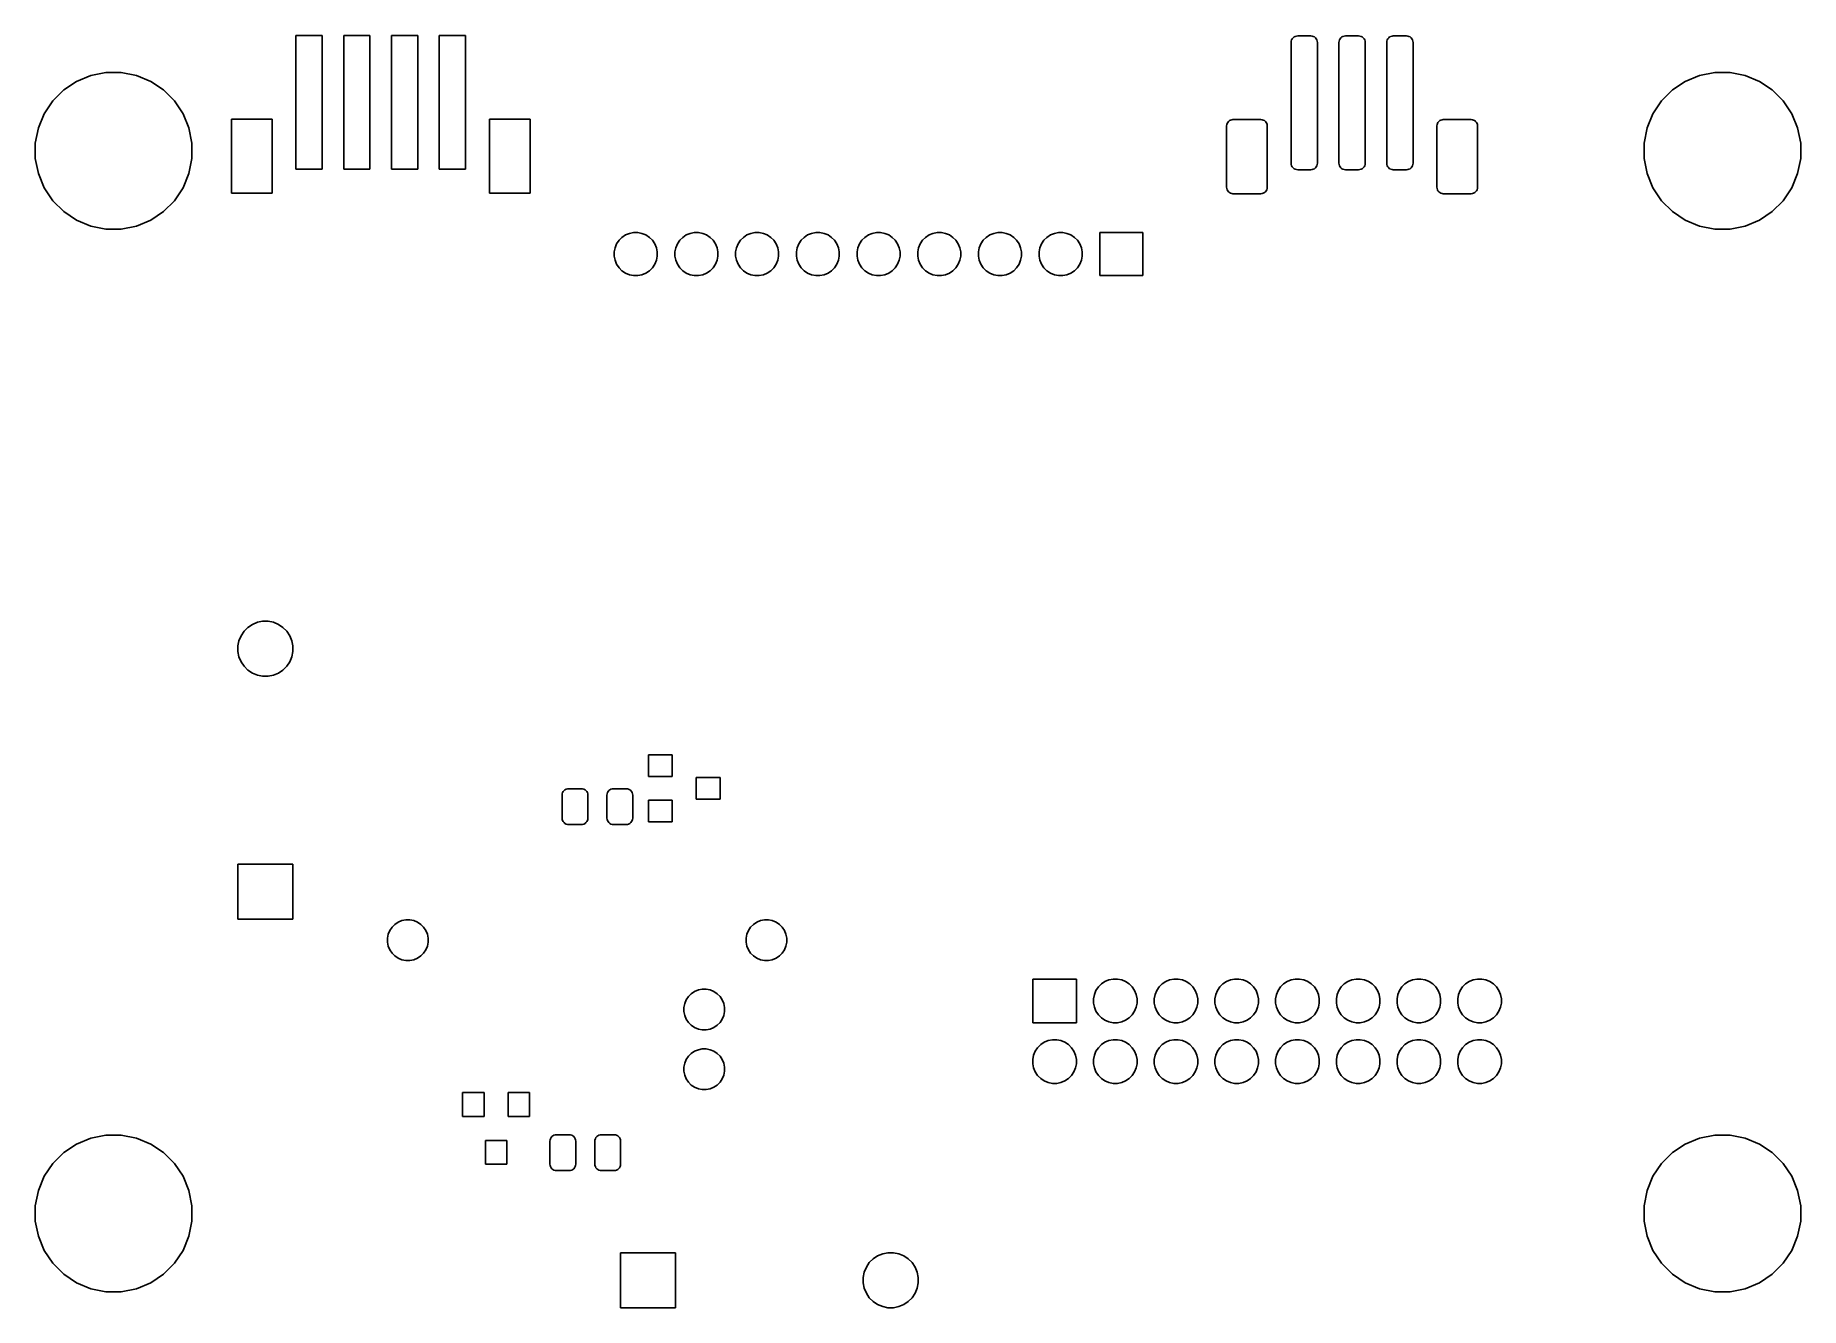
# Model space of a CAD drawing. Extents: x -0.28 to 2.63, y -2.16 to -0.06.
import ezdxf

# ---------------------------------------------------------------- set-up
doc = ezdxf.new("R2010")
doc.units = 0
doc.header["$MEASUREMENT"] = 0
doc.layers.add('BLACK', color=7, linetype='CONTINUOUS')

msp = doc.modelspace()

# ---------------------------------------------------------------- linework, layer by layer
at = {"layer": 'BLACK', "linetype": 'CONTINUOUS'}
for p, q in [((0.1502, -0.2802), (0.1502, -0.0598)), ((0.1502, -0.0598), (0.1935, -0.0598)), ((0.1935, -0.0598), (0.1935, -0.2802)), ((0.229, -0.2802), (0.229, -0.0598)), ((0.229, -0.0598), (0.2723, -0.0598)), ((0.2723, -0.0598), (0.2723, -0.2802)), ((0.3077, -0.2802), (0.3077, -0.0598)), ((0.3077, -0.0598), (0.351, -0.0598)), ((0.351, -0.0598), (0.351, -0.2802)), ((0.3865, -0.2802), (0.3865, -0.0598)), ((0.3865, -0.0598), (0.4298, -0.0598)), ((0.4298, -0.0598), (0.4298, -0.2802)), ((1.7896, -0.0715), (1.7898, -0.0694)), ((1.7896, -0.2704), (1.7896, -0.0715)), ((1.7898, -0.0694), (1.7904, -0.0674)), ((1.7904, -0.0674), (1.7914, -0.0655)), ((1.7914, -0.0655), (1.7928, -0.0639)), ((1.7928, -0.0639), (1.7944, -0.0625)), ((1.7944, -0.0625), (1.7963, -0.0615)), ((1.7963, -0.0615), (1.7983, -0.0609)), ((1.7983, -0.0609), (1.8004, -0.0607)), ((1.8004, -0.0607), (1.8221, -0.0607)), ((1.8221, -0.0607), (1.8242, -0.0609)), ((1.8242, -0.0609), (1.8262, -0.0615)), ((1.8262, -0.0615), (1.8281, -0.0625)), ((1.8281, -0.0625), (1.8297, -0.0639)), ((1.8297, -0.0639), (1.8311, -0.0655)), ((1.8311, -0.0655), (1.8321, -0.0674)), ((1.8321, -0.0674), (1.8327, -0.0694)), ((1.8327, -0.0694), (1.8329, -0.0715)), ((1.8329, -0.0715), (1.8329, -0.2704)), ((1.8683, -0.0715), (1.8685, -0.0694)), ((1.8683, -0.2704), (1.8683, -0.0715)), ((1.8685, -0.0694), (1.8692, -0.0674)), ((1.8692, -0.0674), (1.8702, -0.0655)), ((1.8702, -0.0655), (1.8715, -0.0639)), ((1.8715, -0.0639), (1.8732, -0.0625)), ((1.8732, -0.0625), (1.875, -0.0615)), ((1.875, -0.0615), (1.8771, -0.0609)), ((1.8771, -0.0609), (1.8792, -0.0607)), ((1.8792, -0.0607), (1.9008, -0.0607)), ((1.9008, -0.0607), (1.9029, -0.0609)), ((1.9029, -0.0609), (1.905, -0.0615)), ((1.905, -0.0615), (1.9068, -0.0625)), ((1.9068, -0.0625), (1.9085, -0.0639)), ((1.9085, -0.0639), (1.9098, -0.0655)), ((1.9098, -0.0655), (1.9108, -0.0674)), ((1.9108, -0.0674), (1.9115, -0.0694)), ((1.9115, -0.0694), (1.9117, -0.0715)), ((1.9117, -0.0715), (1.9117, -0.2704)), ((1.9471, -0.0715), (1.9473, -0.0694)), ((1.9471, -0.2704), (1.9471, -0.0715)), ((1.9473, -0.0694), (1.9479, -0.0674)), ((1.9479, -0.0674), (1.9489, -0.0655)), ((1.9489, -0.0655), (1.9503, -0.0639)), ((1.9503, -0.0639), (1.9519, -0.0625)), ((1.9519, -0.0625), (1.9538, -0.0615)), ((1.9538, -0.0615), (1.9558, -0.0609)), ((1.9558, -0.0609), (1.9579, -0.0607)), ((1.9579, -0.0607), (1.9796, -0.0607)), ((1.9796, -0.0607), (1.9817, -0.0609)), ((1.9817, -0.0609), (1.9837, -0.0615)), ((1.9837, -0.0615), (1.9856, -0.0625)), ((1.9856, -0.0625), (1.9872, -0.0639)), ((1.9872, -0.0639), (1.9886, -0.0655)), ((1.9886, -0.0655), (1.9896, -0.0674)), ((1.9896, -0.0674), (1.9902, -0.0694)), ((1.9902, -0.0694), (1.9904, -0.0715)), ((1.9904, -0.0715), (1.9904, -0.2704)), ((-0.2322, -0.1498), (-0.2111, -0.1357)), ((-0.2111, -0.1357), (-0.1876, -0.126)), ((-0.1876, -0.126), (-0.1627, -0.121)), ((-0.1627, -0.121), (-0.1373, -0.121)), ((-0.1373, -0.121), (-0.1124, -0.126)), ((-0.1124, -0.126), (-0.0889, -0.1357)), ((-0.0889, -0.1357), (-0.0678, -0.1498)), ((2.4178, -0.1498), (2.4389, -0.1357)), ((2.4389, -0.1357), (2.4624, -0.126)), ((2.4624, -0.126), (2.4873, -0.121)), ((2.4873, -0.121), (2.5127, -0.121)), ((2.5127, -0.121), (2.5376, -0.126)), ((2.5376, -0.126), (2.5611, -0.1357)), ((2.5611, -0.1357), (2.5822, -0.1498)), ((-0.2643, -0.1889), (-0.2502, -0.1678)), ((-0.2502, -0.1678), (-0.2322, -0.1498)), ((-0.0678, -0.1498), (-0.0498, -0.1678)), ((-0.0498, -0.1678), (-0.0357, -0.1889)), ((2.3857, -0.1889), (2.3998, -0.1678)), ((2.3998, -0.1678), (2.4178, -0.1498)), ((2.5822, -0.1498), (2.6002, -0.1678)), ((2.6002, -0.1678), (2.6143, -0.1889)), ((-0.274, -0.2124), (-0.2643, -0.1889)), ((-0.0357, -0.1889), (-0.026, -0.2124)), ((0.0439, -0.3196), (0.0439, -0.1976)), ((0.0439, -0.1976), (0.1109, -0.1976)), ((0.1109, -0.1976), (0.1109, -0.3196)), ((0.4691, -0.3196), (0.4691, -0.1976)), ((0.4691, -0.1976), (0.5361, -0.1976)), ((0.5361, -0.1976), (0.5361, -0.3196)), ((1.6841, -0.2049), (1.6851, -0.2031)), ((1.6851, -0.2031), (1.6864, -0.2016)), ((1.6864, -0.2016), (1.688, -0.2003)), ((1.688, -0.2003), (1.6898, -0.1993)), ((1.6898, -0.1993), (1.6917, -0.1987)), ((1.6917, -0.1987), (1.6938, -0.1985)), ((1.6938, -0.1985), (1.7398, -0.1985)), ((1.7398, -0.1985), (1.7418, -0.1987)), ((1.7418, -0.1987), (1.7438, -0.1993)), ((1.7438, -0.1993), (1.7456, -0.2003)), ((1.7456, -0.2003), (1.7472, -0.2016)), ((1.7472, -0.2016), (1.7485, -0.2031)), ((1.7485, -0.2031), (1.7494, -0.2049)), ((2.0306, -0.2049), (2.0315, -0.2031)), ((2.0315, -0.2031), (2.0328, -0.2016)), ((2.0328, -0.2016), (2.0344, -0.2003)), ((2.0344, -0.2003), (2.0362, -0.1993)), ((2.0362, -0.1993), (2.0382, -0.1987)), ((2.0382, -0.1987), (2.0402, -0.1985)), ((2.0402, -0.1985), (2.0863, -0.1985)), ((2.0863, -0.1985), (2.0883, -0.1987)), ((2.0883, -0.1987), (2.0903, -0.1993)), ((2.0903, -0.1993), (2.092, -0.2003)), ((2.092, -0.2003), (2.0936, -0.2016)), ((2.0936, -0.2016), (2.0949, -0.2031)), ((2.0949, -0.2031), (2.0959, -0.2049)), ((2.376, -0.2124), (2.3857, -0.1889)), ((2.6143, -0.1889), (2.624, -0.2124)), ((-0.279, -0.2373), (-0.274, -0.2124)), ((-0.026, -0.2124), (-0.021, -0.2373)), ((1.6833, -0.2089), (1.6835, -0.2069)), ((1.6833, -0.3101), (1.6833, -0.2089)), ((1.6835, -0.2069), (1.6841, -0.2049)), ((1.7494, -0.2049), (1.75, -0.2069)), ((1.75, -0.2069), (1.7502, -0.2089)), ((1.7502, -0.2089), (1.7502, -0.3101)), ((2.0298, -0.2089), (2.03, -0.2069)), ((2.0298, -0.3101), (2.0298, -0.2089)), ((2.03, -0.2069), (2.0306, -0.2049)), ((2.0959, -0.2049), (2.0965, -0.2069)), ((2.0965, -0.2069), (2.0967, -0.2089)), ((2.0967, -0.2089), (2.0967, -0.3101)), ((2.371, -0.2373), (2.376, -0.2124)), ((2.624, -0.2124), (2.629, -0.2373)), ((-0.279, -0.2627), (-0.279, -0.2373)), ((-0.021, -0.2373), (-0.021, -0.2627)), ((2.371, -0.2627), (2.371, -0.2373)), ((2.629, -0.2373), (2.629, -0.2627)), ((-0.274, -0.2876), (-0.279, -0.2627)), ((-0.2643, -0.3111), (-0.274, -0.2876)), ((-0.026, -0.2876), (-0.0357, -0.3111)), ((-0.021, -0.2627), (-0.026, -0.2876)), ((0.1935, -0.2802), (0.1502, -0.2802)), ((0.2723, -0.2802), (0.229, -0.2802)), ((0.351, -0.2802), (0.3077, -0.2802)), ((0.4298, -0.2802), (0.3865, -0.2802)), ((1.7898, -0.2725), (1.7896, -0.2704)), ((1.7904, -0.2745), (1.7898, -0.2725)), ((1.7914, -0.2764), (1.7904, -0.2745)), ((1.7928, -0.278), (1.7914, -0.2764)), ((1.7944, -0.2794), (1.7928, -0.278)), ((1.7963, -0.2804), (1.7944, -0.2794)), ((1.7983, -0.281), (1.7963, -0.2804)), ((1.8004, -0.2812), (1.7983, -0.281)), ((1.8221, -0.2812), (1.8004, -0.2812)), ((1.8242, -0.281), (1.8221, -0.2812)), ((1.8262, -0.2804), (1.8242, -0.281)), ((1.8281, -0.2794), (1.8262, -0.2804)), ((1.8297, -0.278), (1.8281, -0.2794)), ((1.8311, -0.2764), (1.8297, -0.278)), ((1.8321, -0.2745), (1.8311, -0.2764)), ((1.8327, -0.2725), (1.8321, -0.2745)), ((1.8329, -0.2704), (1.8327, -0.2725)), ((1.8685, -0.2725), (1.8683, -0.2704)), ((1.8692, -0.2745), (1.8685, -0.2725)), ((1.8702, -0.2764), (1.8692, -0.2745)), ((1.8715, -0.278), (1.8702, -0.2764)), ((1.8732, -0.2794), (1.8715, -0.278)), ((1.875, -0.2804), (1.8732, -0.2794)), ((1.8771, -0.281), (1.875, -0.2804)), ((1.8792, -0.2812), (1.8771, -0.281)), ((1.9008, -0.2812), (1.8792, -0.2812)), ((1.9029, -0.281), (1.9008, -0.2812)), ((1.905, -0.2804), (1.9029, -0.281)), ((1.9068, -0.2794), (1.905, -0.2804)), ((1.9085, -0.278), (1.9068, -0.2794)), ((1.9098, -0.2764), (1.9085, -0.278)), ((1.9108, -0.2745), (1.9098, -0.2764)), ((1.9115, -0.2725), (1.9108, -0.2745)), ((1.9117, -0.2704), (1.9115, -0.2725)), ((1.9473, -0.2725), (1.9471, -0.2704)), ((1.9479, -0.2745), (1.9473, -0.2725)), ((1.9489, -0.2764), (1.9479, -0.2745)), ((1.9503, -0.278), (1.9489, -0.2764)), ((1.9519, -0.2794), (1.9503, -0.278)), ((1.9538, -0.2804), (1.9519, -0.2794)), ((1.9558, -0.281), (1.9538, -0.2804)), ((1.9579, -0.2812), (1.9558, -0.281)), ((1.9796, -0.2812), (1.9579, -0.2812)), ((1.9817, -0.281), (1.9796, -0.2812)), ((1.9837, -0.2804), (1.9817, -0.281)), ((1.9856, -0.2794), (1.9837, -0.2804)), ((1.9872, -0.278), (1.9856, -0.2794)), ((1.9886, -0.2764), (1.9872, -0.278)), ((1.9896, -0.2745), (1.9886, -0.2764)), ((1.9902, -0.2725), (1.9896, -0.2745)), ((1.9904, -0.2704), (1.9902, -0.2725)), ((2.376, -0.2876), (2.371, -0.2627)), ((2.3857, -0.3111), (2.376, -0.2876)), ((2.624, -0.2876), (2.6143, -0.3111)), ((2.629, -0.2627), (2.624, -0.2876)), ((-0.2502, -0.3322), (-0.2643, -0.3111)), ((-0.0357, -0.3111), (-0.0498, -0.3322)), ((0.1109, -0.3196), (0.0439, -0.3196)), ((0.5361, -0.3196), (0.4691, -0.3196)), ((1.6835, -0.3121), (1.6833, -0.3101)), ((1.6841, -0.3141), (1.6835, -0.3121)), ((1.6851, -0.3159), (1.6841, -0.3141)), ((1.6864, -0.3175), (1.6851, -0.3159)), ((1.688, -0.3188), (1.6864, -0.3175)), ((1.6898, -0.3198), (1.688, -0.3188)), ((1.6917, -0.3204), (1.6898, -0.3198)), ((1.7438, -0.3198), (1.7418, -0.3204)), ((1.7456, -0.3188), (1.7438, -0.3198)), ((1.7472, -0.3175), (1.7456, -0.3188)), ((1.7485, -0.3159), (1.7472, -0.3175)), ((1.7494, -0.3141), (1.7485, -0.3159)), ((1.75, -0.3121), (1.7494, -0.3141)), ((1.7502, -0.3101), (1.75, -0.3121)), ((2.03, -0.3121), (2.0298, -0.3101)), ((2.0306, -0.3141), (2.03, -0.3121)), ((2.0315, -0.3159), (2.0306, -0.3141)), ((2.0328, -0.3175), (2.0315, -0.3159)), ((2.0344, -0.3188), (2.0328, -0.3175)), ((2.0362, -0.3198), (2.0344, -0.3188)), ((2.0382, -0.3204), (2.0362, -0.3198)), ((2.0903, -0.3198), (2.0883, -0.3204)), ((2.092, -0.3188), (2.0903, -0.3198)), ((2.0936, -0.3175), (2.092, -0.3188)), ((2.0949, -0.3159), (2.0936, -0.3175)), ((2.0959, -0.3141), (2.0949, -0.3159)), ((2.0965, -0.3121), (2.0959, -0.3141)), ((2.0967, -0.3101), (2.0965, -0.3121)), ((2.3998, -0.3322), (2.3857, -0.3111)), ((2.6143, -0.3111), (2.6002, -0.3322)), ((-0.2322, -0.3502), (-0.2502, -0.3322)), ((-0.0498, -0.3322), (-0.0678, -0.3502)), ((1.6938, -0.3206), (1.6917, -0.3204)), ((1.7398, -0.3206), (1.6938, -0.3206)), ((1.7418, -0.3204), (1.7398, -0.3206)), ((2.0402, -0.3206), (2.0382, -0.3204)), ((2.0863, -0.3206), (2.0402, -0.3206)), ((2.0883, -0.3204), (2.0863, -0.3206)), ((2.4178, -0.3502), (2.3998, -0.3322)), ((2.6002, -0.3322), (2.5822, -0.3502)), ((-0.2111, -0.3643), (-0.2322, -0.3502)), ((-0.1876, -0.374), (-0.2111, -0.3643)), ((-0.1627, -0.379), (-0.1876, -0.374)), ((-0.1124, -0.374), (-0.1373, -0.379)), ((-0.0889, -0.3643), (-0.1124, -0.374)), ((-0.0678, -0.3502), (-0.0889, -0.3643)), ((2.4389, -0.3643), (2.4178, -0.3502)), ((2.4624, -0.374), (2.4389, -0.3643)), ((2.4873, -0.379), (2.4624, -0.374)), ((2.5376, -0.374), (2.5127, -0.379)), ((2.5611, -0.3643), (2.5376, -0.374)), ((2.5822, -0.3502), (2.5611, -0.3643)), ((-0.1373, -0.379), (-0.1627, -0.379)), ((0.6759, -0.4097), (0.6786, -0.4032)), ((0.6786, -0.4032), (0.6825, -0.3974)), ((0.6825, -0.3974), (0.6874, -0.3925)), ((0.6874, -0.3925), (0.6932, -0.3886)), ((0.6932, -0.3886), (0.6997, -0.3859)), ((0.6997, -0.3859), (0.7065, -0.3846)), ((0.7065, -0.3846), (0.7135, -0.3846)), ((0.7135, -0.3846), (0.7203, -0.3859)), ((0.7203, -0.3859), (0.7268, -0.3886)), ((0.7268, -0.3886), (0.7326, -0.3925)), ((0.7326, -0.3925), (0.7375, -0.3974)), ((0.7375, -0.3974), (0.7414, -0.4032)), ((0.7414, -0.4032), (0.7441, -0.4097)), ((0.7759, -0.4097), (0.7786, -0.4032)), ((0.7786, -0.4032), (0.7825, -0.3974)), ((0.7825, -0.3974), (0.7874, -0.3925)), ((0.7874, -0.3925), (0.7932, -0.3886)), ((0.7932, -0.3886), (0.7997, -0.3859)), ((0.7997, -0.3859), (0.8065, -0.3846)), ((0.8065, -0.3846), (0.8135, -0.3846)), ((0.8135, -0.3846), (0.8203, -0.3859)), ((0.8203, -0.3859), (0.8268, -0.3886)), ((0.8268, -0.3886), (0.8326, -0.3925)), ((0.8326, -0.3925), (0.8375, -0.3974)), ((0.8375, -0.3974), (0.8414, -0.4032)), ((0.8414, -0.4032), (0.8441, -0.4097)), ((0.8759, -0.4097), (0.8786, -0.4032)), ((0.8786, -0.4032), (0.8825, -0.3974)), ((0.8825, -0.3974), (0.8874, -0.3925)), ((0.8874, -0.3925), (0.8932, -0.3886)), ((0.8932, -0.3886), (0.8997, -0.3859)), ((0.8997, -0.3859), (0.9065, -0.3846)), ((0.9065, -0.3846), (0.9135, -0.3846)), ((0.9135, -0.3846), (0.9203, -0.3859)), ((0.9203, -0.3859), (0.9268, -0.3886)), ((0.9268, -0.3886), (0.9326, -0.3925)), ((0.9326, -0.3925), (0.9375, -0.3974)), ((0.9375, -0.3974), (0.9414, -0.4032)), ((0.9414, -0.4032), (0.9441, -0.4097)), ((0.9759, -0.4097), (0.9786, -0.4032)), ((0.9786, -0.4032), (0.9825, -0.3974)), ((0.9825, -0.3974), (0.9874, -0.3925)), ((0.9874, -0.3925), (0.9932, -0.3886)), ((0.9932, -0.3886), (0.9997, -0.3859)), ((0.9997, -0.3859), (1.0065, -0.3846)), ((1.0065, -0.3846), (1.0135, -0.3846)), ((1.0135, -0.3846), (1.0203, -0.3859)), ((1.0203, -0.3859), (1.0268, -0.3886)), ((1.0268, -0.3886), (1.0326, -0.3925)), ((1.0326, -0.3925), (1.0375, -0.3974)), ((1.0375, -0.3974), (1.0414, -0.4032)), ((1.0414, -0.4032), (1.0441, -0.4097)), ((1.0759, -0.4097), (1.0786, -0.4032)), ((1.0786, -0.4032), (1.0825, -0.3974)), ((1.0825, -0.3974), (1.0874, -0.3925)), ((1.0874, -0.3925), (1.0932, -0.3886)), ((1.0932, -0.3886), (1.0997, -0.3859)), ((1.0997, -0.3859), (1.1065, -0.3846)), ((1.1065, -0.3846), (1.1135, -0.3846)), ((1.1135, -0.3846), (1.1203, -0.3859)), ((1.1203, -0.3859), (1.1268, -0.3886)), ((1.1268, -0.3886), (1.1326, -0.3925)), ((1.1326, -0.3925), (1.1375, -0.3974)), ((1.1375, -0.3974), (1.1414, -0.4032)), ((1.1414, -0.4032), (1.1441, -0.4097)), ((1.1759, -0.4097), (1.1786, -0.4032)), ((1.1786, -0.4032), (1.1825, -0.3974)), ((1.1825, -0.3974), (1.1874, -0.3925)), ((1.1874, -0.3925), (1.1932, -0.3886)), ((1.1932, -0.3886), (1.1997, -0.3859)), ((1.1997, -0.3859), (1.2065, -0.3846)), ((1.2065, -0.3846), (1.2135, -0.3846)), ((1.2135, -0.3846), (1.2203, -0.3859)), ((1.2203, -0.3859), (1.2268, -0.3886)), ((1.2268, -0.3886), (1.2326, -0.3925)), ((1.2326, -0.3925), (1.2375, -0.3974)), ((1.2375, -0.3974), (1.2414, -0.4032)), ((1.2414, -0.4032), (1.2441, -0.4097)), ((1.2759, -0.4097), (1.2786, -0.4032)), ((1.2786, -0.4032), (1.2825, -0.3974)), ((1.2825, -0.3974), (1.2874, -0.3925)), ((1.2874, -0.3925), (1.2932, -0.3886)), ((1.2932, -0.3886), (1.2997, -0.3859)), ((1.2997, -0.3859), (1.3065, -0.3846)), ((1.3065, -0.3846), (1.3135, -0.3846)), ((1.3135, -0.3846), (1.3203, -0.3859)), ((1.3203, -0.3859), (1.3268, -0.3886)), ((1.3268, -0.3886), (1.3326, -0.3925)), ((1.3326, -0.3925), (1.3375, -0.3974)), ((1.3375, -0.3974), (1.3414, -0.4032)), ((1.3414, -0.4032), (1.3441, -0.4097)), ((1.3759, -0.4097), (1.3786, -0.4032)), ((1.3786, -0.4032), (1.3825, -0.3974)), ((1.3825, -0.3974), (1.3874, -0.3925)), ((1.3874, -0.3925), (1.3932, -0.3886)), ((1.3932, -0.3886), (1.3997, -0.3859)), ((1.3997, -0.3859), (1.4065, -0.3846)), ((1.4065, -0.3846), (1.4135, -0.3846)), ((1.4135, -0.3846), (1.4203, -0.3859)), ((1.4203, -0.3859), (1.4268, -0.3886)), ((1.4268, -0.3886), (1.4326, -0.3925)), ((1.4326, -0.3925), (1.4375, -0.3974)), ((1.4375, -0.3974), (1.4414, -0.4032)), ((1.4414, -0.4032), (1.4441, -0.4097)), ((1.4746, -0.4554), (1.4746, -0.3846)), ((1.4746, -0.3846), (1.5454, -0.3846)), ((1.5454, -0.3846), (1.5454, -0.4554)), ((2.5127, -0.379), (2.4873, -0.379)), ((0.6746, -0.4165), (0.6759, -0.4097)), ((0.6746, -0.4235), (0.6746, -0.4165)), ((0.6759, -0.4303), (0.6746, -0.4235)), ((0.6786, -0.4368), (0.6759, -0.4303)), ((0.7441, -0.4303), (0.7414, -0.4368)), ((0.7441, -0.4097), (0.7454, -0.4165)), ((0.7454, -0.4235), (0.7441, -0.4303)), ((0.7454, -0.4165), (0.7454, -0.4235)), ((0.7746, -0.4165), (0.7759, -0.4097)), ((0.7746, -0.4235), (0.7746, -0.4165)), ((0.7759, -0.4303), (0.7746, -0.4235)), ((0.7786, -0.4368), (0.7759, -0.4303)), ((0.8441, -0.4303), (0.8414, -0.4368)), ((0.8441, -0.4097), (0.8454, -0.4165)), ((0.8454, -0.4235), (0.8441, -0.4303)), ((0.8454, -0.4165), (0.8454, -0.4235)), ((0.8746, -0.4165), (0.8759, -0.4097)), ((0.8746, -0.4235), (0.8746, -0.4165)), ((0.8759, -0.4303), (0.8746, -0.4235)), ((0.8786, -0.4368), (0.8759, -0.4303)), ((0.9441, -0.4303), (0.9414, -0.4368)), ((0.9441, -0.4097), (0.9454, -0.4165)), ((0.9454, -0.4235), (0.9441, -0.4303)), ((0.9454, -0.4165), (0.9454, -0.4235)), ((0.9746, -0.4165), (0.9759, -0.4097)), ((0.9746, -0.4235), (0.9746, -0.4165)), ((0.9759, -0.4303), (0.9746, -0.4235)), ((0.9786, -0.4368), (0.9759, -0.4303)), ((1.0441, -0.4303), (1.0414, -0.4368)), ((1.0441, -0.4097), (1.0454, -0.4165)), ((1.0454, -0.4235), (1.0441, -0.4303)), ((1.0454, -0.4165), (1.0454, -0.4235)), ((1.0746, -0.4165), (1.0759, -0.4097)), ((1.0746, -0.4235), (1.0746, -0.4165)), ((1.0759, -0.4303), (1.0746, -0.4235)), ((1.0786, -0.4368), (1.0759, -0.4303)), ((1.1441, -0.4303), (1.1414, -0.4368)), ((1.1441, -0.4097), (1.1454, -0.4165)), ((1.1454, -0.4235), (1.1441, -0.4303)), ((1.1454, -0.4165), (1.1454, -0.4235)), ((1.1746, -0.4165), (1.1759, -0.4097)), ((1.1746, -0.4235), (1.1746, -0.4165)), ((1.1759, -0.4303), (1.1746, -0.4235)), ((1.1786, -0.4368), (1.1759, -0.4303)), ((1.2441, -0.4303), (1.2414, -0.4368)), ((1.2441, -0.4097), (1.2454, -0.4165)), ((1.2454, -0.4235), (1.2441, -0.4303)), ((1.2454, -0.4165), (1.2454, -0.4235)), ((1.2746, -0.4165), (1.2759, -0.4097)), ((1.2746, -0.4235), (1.2746, -0.4165)), ((1.2759, -0.4303), (1.2746, -0.4235)), ((1.2786, -0.4368), (1.2759, -0.4303)), ((1.3441, -0.4303), (1.3414, -0.4368)), ((1.3441, -0.4097), (1.3454, -0.4165)), ((1.3454, -0.4235), (1.3441, -0.4303)), ((1.3454, -0.4165), (1.3454, -0.4235)), ((1.3746, -0.4165), (1.3759, -0.4097)), ((1.3746, -0.4235), (1.3746, -0.4165)), ((1.3759, -0.4303), (1.3746, -0.4235)), ((1.3786, -0.4368), (1.3759, -0.4303)), ((1.4441, -0.4303), (1.4414, -0.4368)), ((1.4441, -0.4097), (1.4454, -0.4165)), ((1.4454, -0.4235), (1.4441, -0.4303)), ((1.4454, -0.4165), (1.4454, -0.4235)), ((0.6825, -0.4426), (0.6786, -0.4368)), ((0.6874, -0.4475), (0.6825, -0.4426)), ((0.6932, -0.4514), (0.6874, -0.4475)), ((0.6997, -0.4541), (0.6932, -0.4514)), ((0.7065, -0.4554), (0.6997, -0.4541)), ((0.7135, -0.4554), (0.7065, -0.4554)), ((0.7203, -0.4541), (0.7135, -0.4554)), ((0.7268, -0.4514), (0.7203, -0.4541)), ((0.7326, -0.4475), (0.7268, -0.4514)), ((0.7375, -0.4426), (0.7326, -0.4475)), ((0.7414, -0.4368), (0.7375, -0.4426)), ((0.7825, -0.4426), (0.7786, -0.4368)), ((0.7874, -0.4475), (0.7825, -0.4426)), ((0.7932, -0.4514), (0.7874, -0.4475)), ((0.7997, -0.4541), (0.7932, -0.4514)), ((0.8065, -0.4554), (0.7997, -0.4541)), ((0.8135, -0.4554), (0.8065, -0.4554)), ((0.8203, -0.4541), (0.8135, -0.4554)), ((0.8268, -0.4514), (0.8203, -0.4541)), ((0.8326, -0.4475), (0.8268, -0.4514)), ((0.8375, -0.4426), (0.8326, -0.4475)), ((0.8414, -0.4368), (0.8375, -0.4426)), ((0.8825, -0.4426), (0.8786, -0.4368)), ((0.8874, -0.4475), (0.8825, -0.4426)), ((0.8932, -0.4514), (0.8874, -0.4475)), ((0.8997, -0.4541), (0.8932, -0.4514)), ((0.9065, -0.4554), (0.8997, -0.4541)), ((0.9135, -0.4554), (0.9065, -0.4554)), ((0.9203, -0.4541), (0.9135, -0.4554)), ((0.9268, -0.4514), (0.9203, -0.4541)), ((0.9326, -0.4475), (0.9268, -0.4514)), ((0.9375, -0.4426), (0.9326, -0.4475)), ((0.9414, -0.4368), (0.9375, -0.4426)), ((0.9825, -0.4426), (0.9786, -0.4368)), ((0.9874, -0.4475), (0.9825, -0.4426)), ((0.9932, -0.4514), (0.9874, -0.4475)), ((0.9997, -0.4541), (0.9932, -0.4514)), ((1.0065, -0.4554), (0.9997, -0.4541)), ((1.0135, -0.4554), (1.0065, -0.4554)), ((1.0203, -0.4541), (1.0135, -0.4554)), ((1.0268, -0.4514), (1.0203, -0.4541)), ((1.0326, -0.4475), (1.0268, -0.4514)), ((1.0375, -0.4426), (1.0326, -0.4475)), ((1.0414, -0.4368), (1.0375, -0.4426)), ((1.0825, -0.4426), (1.0786, -0.4368)), ((1.0874, -0.4475), (1.0825, -0.4426)), ((1.0932, -0.4514), (1.0874, -0.4475)), ((1.0997, -0.4541), (1.0932, -0.4514)), ((1.1065, -0.4554), (1.0997, -0.4541)), ((1.1135, -0.4554), (1.1065, -0.4554)), ((1.1203, -0.4541), (1.1135, -0.4554)), ((1.1268, -0.4514), (1.1203, -0.4541)), ((1.1326, -0.4475), (1.1268, -0.4514)), ((1.1375, -0.4426), (1.1326, -0.4475)), ((1.1414, -0.4368), (1.1375, -0.4426)), ((1.1825, -0.4426), (1.1786, -0.4368)), ((1.1874, -0.4475), (1.1825, -0.4426)), ((1.1932, -0.4514), (1.1874, -0.4475)), ((1.1997, -0.4541), (1.1932, -0.4514)), ((1.2065, -0.4554), (1.1997, -0.4541)), ((1.2135, -0.4554), (1.2065, -0.4554)), ((1.2203, -0.4541), (1.2135, -0.4554)), ((1.2268, -0.4514), (1.2203, -0.4541)), ((1.2326, -0.4475), (1.2268, -0.4514)), ((1.2375, -0.4426), (1.2326, -0.4475)), ((1.2414, -0.4368), (1.2375, -0.4426)), ((1.2825, -0.4426), (1.2786, -0.4368)), ((1.2874, -0.4475), (1.2825, -0.4426)), ((1.2932, -0.4514), (1.2874, -0.4475)), ((1.2997, -0.4541), (1.2932, -0.4514)), ((1.3065, -0.4554), (1.2997, -0.4541)), ((1.3135, -0.4554), (1.3065, -0.4554)), ((1.3203, -0.4541), (1.3135, -0.4554)), ((1.3268, -0.4514), (1.3203, -0.4541)), ((1.3326, -0.4475), (1.3268, -0.4514)), ((1.3375, -0.4426), (1.3326, -0.4475)), ((1.3414, -0.4368), (1.3375, -0.4426)), ((1.3825, -0.4426), (1.3786, -0.4368)), ((1.3874, -0.4475), (1.3825, -0.4426)), ((1.3932, -0.4514), (1.3874, -0.4475)), ((1.3997, -0.4541), (1.3932, -0.4514)), ((1.4065, -0.4554), (1.3997, -0.4541)), ((1.4135, -0.4554), (1.4065, -0.4554)), ((1.4203, -0.4541), (1.4135, -0.4554)), ((1.4268, -0.4514), (1.4203, -0.4541)), ((1.4326, -0.4475), (1.4268, -0.4514)), ((1.4375, -0.4426), (1.4326, -0.4475)), ((1.4414, -0.4368), (1.4375, -0.4426)), ((1.5454, -0.4554), (1.4746, -0.4554)), ((0.0599, -1.0486), (0.0648, -1.0411)), ((0.0648, -1.0411), (0.0711, -1.0348)), ((0.0711, -1.0348), (0.0786, -1.0299)), ((0.0786, -1.0299), (0.0868, -1.0265)), ((0.0868, -1.0265), (0.0955, -1.0247)), ((0.0955, -1.0247), (0.1045, -1.0247)), ((0.1045, -1.0247), (0.1132, -1.0265)), ((0.1132, -1.0265), (0.1214, -1.0299)), ((0.1214, -1.0299), (0.1289, -1.0348)), ((0.1289, -1.0348), (0.1352, -1.0411)), ((0.1352, -1.0411), (0.1401, -1.0486)), ((0.0547, -1.0655), (0.0565, -1.0568)), ((0.0547, -1.0745), (0.0547, -1.0655)), ((0.0565, -1.0832), (0.0547, -1.0745)), ((0.0565, -1.0568), (0.0599, -1.0486)), ((0.1401, -1.0486), (0.1435, -1.0568)), ((0.1435, -1.0568), (0.1453, -1.0655)), ((0.1453, -1.0745), (0.1435, -1.0832)), ((0.1453, -1.0655), (0.1453, -1.0745)), ((0.0599, -1.0915), (0.0565, -1.0832)), ((0.0648, -1.0989), (0.0599, -1.0915)), ((0.0711, -1.1052), (0.0648, -1.0989)), ((0.1352, -1.0989), (0.1289, -1.1052)), ((0.1401, -1.0915), (0.1352, -1.0989)), ((0.1435, -1.0832), (0.1401, -1.0915)), ((0.0786, -1.1101), (0.0711, -1.1052)), ((0.0868, -1.1135), (0.0786, -1.1101)), ((0.0955, -1.1153), (0.0868, -1.1135)), ((0.1045, -1.1153), (0.0955, -1.1153)), ((0.1132, -1.1135), (0.1045, -1.1153)), ((0.1214, -1.1101), (0.1132, -1.1135)), ((0.1289, -1.1052), (0.1214, -1.1101)), ((0.7309, -1.2803), (0.7309, -1.2449)), ((0.7309, -1.2449), (0.7703, -1.2449)), ((0.7703, -1.2449), (0.7703, -1.2803)), ((0.589, -1.309), (0.5896, -1.307)), ((0.5896, -1.307), (0.5906, -1.3052)), ((0.5906, -1.3052), (0.5919, -1.3036)), ((0.5919, -1.3036), (0.5935, -1.3023)), ((0.5935, -1.3023), (0.5954, -1.3013)), ((0.5954, -1.3013), (0.5974, -1.3007)), ((0.5974, -1.3007), (0.5994, -1.3005)), ((0.5994, -1.3005), (0.6206, -1.3005)), ((0.6206, -1.3005), (0.6226, -1.3007)), ((0.6226, -1.3007), (0.6246, -1.3013)), ((0.6246, -1.3013), (0.6265, -1.3023)), ((0.6265, -1.3023), (0.6281, -1.3036)), ((0.6281, -1.3036), (0.6294, -1.3052)), ((0.6294, -1.3052), (0.6304, -1.307)), ((0.6304, -1.307), (0.631, -1.309)), ((0.6629, -1.309), (0.6635, -1.307)), ((0.6635, -1.307), (0.6644, -1.3052)), ((0.6644, -1.3052), (0.6658, -1.3036)), ((0.6658, -1.3036), (0.6674, -1.3023)), ((0.6674, -1.3023), (0.6692, -1.3013)), ((0.6692, -1.3013), (0.6712, -1.3007)), ((0.6712, -1.3007), (0.6732, -1.3005)), ((0.6732, -1.3005), (0.6944, -1.3005)), ((0.6944, -1.3005), (0.6965, -1.3007)), ((0.6965, -1.3007), (0.6984, -1.3013)), ((0.6984, -1.3013), (0.7003, -1.3023)), ((0.7003, -1.3023), (0.7019, -1.3036)), ((0.7019, -1.3036), (0.7032, -1.3052)), ((0.7032, -1.3052), (0.7042, -1.307)), ((0.7042, -1.307), (0.7048, -1.309)), ((0.7703, -1.2803), (0.7309, -1.2803)), ((0.8097, -1.3177), (0.8097, -1.2823)), ((0.8097, -1.2823), (0.8491, -1.2823)), ((0.8491, -1.2823), (0.8491, -1.3177)), ((0.5888, -1.3111), (0.589, -1.309)), ((0.5888, -1.349), (0.5888, -1.3111)), ((0.631, -1.309), (0.6312, -1.3111)), ((0.6312, -1.3111), (0.6312, -1.349)), ((0.6627, -1.3111), (0.6629, -1.309)), ((0.6627, -1.349), (0.6627, -1.3111)), ((0.7048, -1.309), (0.705, -1.3111)), ((0.705, -1.3111), (0.705, -1.349)), ((0.7309, -1.3551), (0.7309, -1.3197)), ((0.7309, -1.3197), (0.7703, -1.3197)), ((0.7703, -1.3197), (0.7703, -1.3551)), ((0.8491, -1.3177), (0.8097, -1.3177)), ((0.589, -1.351), (0.5888, -1.349)), ((0.5896, -1.353), (0.589, -1.351)), ((0.5906, -1.3548), (0.5896, -1.353)), ((0.5919, -1.3564), (0.5906, -1.3548)), ((0.5935, -1.3577), (0.5919, -1.3564)), ((0.5954, -1.3587), (0.5935, -1.3577)), ((0.5974, -1.3593), (0.5954, -1.3587)), ((0.5994, -1.3595), (0.5974, -1.3593)), ((0.6206, -1.3595), (0.5994, -1.3595)), ((0.6226, -1.3593), (0.6206, -1.3595)), ((0.6246, -1.3587), (0.6226, -1.3593)), ((0.6265, -1.3577), (0.6246, -1.3587)), ((0.6281, -1.3564), (0.6265, -1.3577)), ((0.6294, -1.3548), (0.6281, -1.3564)), ((0.6304, -1.353), (0.6294, -1.3548)), ((0.631, -1.351), (0.6304, -1.353)), ((0.6312, -1.349), (0.631, -1.351)), ((0.6629, -1.351), (0.6627, -1.349)), ((0.6635, -1.353), (0.6629, -1.351)), ((0.6644, -1.3548), (0.6635, -1.353)), ((0.6658, -1.3564), (0.6644, -1.3548)), ((0.6674, -1.3577), (0.6658, -1.3564)), ((0.6692, -1.3587), (0.6674, -1.3577)), ((0.6712, -1.3593), (0.6692, -1.3587)), ((0.6732, -1.3595), (0.6712, -1.3593)), ((0.6944, -1.3595), (0.6732, -1.3595)), ((0.6965, -1.3593), (0.6944, -1.3595)), ((0.6984, -1.3587), (0.6965, -1.3593)), ((0.7003, -1.3577), (0.6984, -1.3587)), ((0.7019, -1.3564), (0.7003, -1.3577)), ((0.7032, -1.3548), (0.7019, -1.3564)), ((0.7042, -1.353), (0.7032, -1.3548)), ((0.7048, -1.351), (0.7042, -1.353)), ((0.705, -1.349), (0.7048, -1.351)), ((0.7703, -1.3551), (0.7309, -1.3551)), ((0.0547, -1.5153), (0.0547, -1.4247)), ((0.0547, -1.4247), (0.1453, -1.4247)), ((0.1453, -1.4247), (0.1453, -1.5153)), ((0.1453, -1.5153), (0.0547, -1.5153)), ((0.3013, -1.5467), (0.3025, -1.5402)), ((0.3025, -1.5402), (0.3051, -1.5341)), ((0.3051, -1.5341), (0.3087, -1.5287)), ((0.3087, -1.5287), (0.3134, -1.524)), ((0.3134, -1.524), (0.3189, -1.5203)), ((0.3189, -1.5203), (0.325, -1.5178)), ((0.325, -1.5178), (0.3314, -1.5165)), ((0.3314, -1.5165), (0.338, -1.5165)), ((0.338, -1.5165), (0.3445, -1.5178)), ((0.3445, -1.5178), (0.3506, -1.5203)), ((0.3506, -1.5203), (0.3561, -1.524)), ((0.3561, -1.524), (0.3607, -1.5287)), ((0.3607, -1.5287), (0.3644, -1.5341)), ((0.3644, -1.5341), (0.3669, -1.5402)), ((0.3669, -1.5402), (0.3682, -1.5467)), ((0.8918, -1.5467), (0.8931, -1.5402)), ((0.8931, -1.5402), (0.8956, -1.5341)), ((0.8956, -1.5341), (0.8993, -1.5287)), ((0.8993, -1.5287), (0.9039, -1.524)), ((0.9039, -1.524), (0.9094, -1.5203)), ((0.9094, -1.5203), (0.9155, -1.5178)), ((0.9155, -1.5178), (0.922, -1.5165)), ((0.922, -1.5165), (0.9286, -1.5165)), ((0.9286, -1.5165), (0.935, -1.5178)), ((0.935, -1.5178), (0.9411, -1.5203)), ((0.9411, -1.5203), (0.9466, -1.524)), ((0.9466, -1.524), (0.9513, -1.5287)), ((0.9513, -1.5287), (0.9549, -1.5341)), ((0.9549, -1.5341), (0.9575, -1.5402)), ((0.9575, -1.5402), (0.9587, -1.5467)), ((0.3013, -1.5533), (0.3013, -1.5467)), ((0.3025, -1.5598), (0.3013, -1.5533)), ((0.3051, -1.5658), (0.3025, -1.5598)), ((0.3087, -1.5713), (0.3051, -1.5658)), ((0.3644, -1.5658), (0.3607, -1.5713)), ((0.3669, -1.5598), (0.3644, -1.5658)), ((0.3682, -1.5533), (0.3669, -1.5598)), ((0.3682, -1.5467), (0.3682, -1.5533)), ((0.8918, -1.5533), (0.8918, -1.5467)), ((0.8931, -1.5598), (0.8918, -1.5533)), ((0.8956, -1.5658), (0.8931, -1.5598)), ((0.8993, -1.5713), (0.8956, -1.5658)), ((0.9549, -1.5658), (0.9513, -1.5713)), ((0.9575, -1.5598), (0.9549, -1.5658)), ((0.9587, -1.5533), (0.9575, -1.5598)), ((0.9587, -1.5467), (0.9587, -1.5533)), ((0.3134, -1.576), (0.3087, -1.5713)), ((0.3189, -1.5797), (0.3134, -1.576)), ((0.325, -1.5822), (0.3189, -1.5797)), ((0.3314, -1.5835), (0.325, -1.5822)), ((0.338, -1.5835), (0.3314, -1.5835)), ((0.3445, -1.5822), (0.338, -1.5835)), ((0.3506, -1.5797), (0.3445, -1.5822)), ((0.3561, -1.576), (0.3506, -1.5797)), ((0.3607, -1.5713), (0.3561, -1.576)), ((0.9039, -1.576), (0.8993, -1.5713)), ((0.9094, -1.5797), (0.9039, -1.576)), ((0.9155, -1.5822), (0.9094, -1.5797)), ((0.922, -1.5835), (0.9155, -1.5822)), ((0.9286, -1.5835), (0.922, -1.5835)), ((0.935, -1.5822), (0.9286, -1.5835)), ((0.9411, -1.5797), (0.935, -1.5822)), ((0.9466, -1.576), (0.9411, -1.5797)), ((0.9513, -1.5713), (0.9466, -1.576)), ((1.3641, -1.6859), (1.3641, -1.6141)), ((1.3641, -1.6141), (1.4359, -1.6141)), ((1.4359, -1.6141), (1.4359, -1.6859)), ((1.4682, -1.633), (1.4721, -1.6271)), ((1.4721, -1.6271), (1.4771, -1.6221)), ((1.4771, -1.6221), (1.483, -1.6182)), ((1.483, -1.6182), (1.4895, -1.6155)), ((1.4895, -1.6155), (1.4965, -1.6141)), ((1.4965, -1.6141), (1.5035, -1.6141)), ((1.5035, -1.6141), (1.5105, -1.6155)), ((1.5105, -1.6155), (1.517, -1.6182)), ((1.517, -1.6182), (1.5229, -1.6221)), ((1.5229, -1.6221), (1.5279, -1.6271)), ((1.5279, -1.6271), (1.5318, -1.633)), ((1.5682, -1.633), (1.5721, -1.6271)), ((1.5721, -1.6271), (1.5771, -1.6221)), ((1.5771, -1.6221), (1.583, -1.6182)), ((1.583, -1.6182), (1.5895, -1.6155)), ((1.5895, -1.6155), (1.5965, -1.6141)), ((1.5965, -1.6141), (1.6035, -1.6141)), ((1.6035, -1.6141), (1.6105, -1.6155)), ((1.6105, -1.6155), (1.617, -1.6182)), ((1.617, -1.6182), (1.6229, -1.6221)), ((1.6229, -1.6221), (1.6279, -1.6271)), ((1.6279, -1.6271), (1.6318, -1.633)), ((1.6682, -1.633), (1.6721, -1.6271)), ((1.6721, -1.6271), (1.6771, -1.6221)), ((1.6771, -1.6221), (1.683, -1.6182)), ((1.683, -1.6182), (1.6895, -1.6155)), ((1.6895, -1.6155), (1.6965, -1.6141)), ((1.6965, -1.6141), (1.7035, -1.6141)), ((1.7035, -1.6141), (1.7105, -1.6155)), ((1.7105, -1.6155), (1.717, -1.6182)), ((1.717, -1.6182), (1.7229, -1.6221)), ((1.7229, -1.6221), (1.7279, -1.6271)), ((1.7279, -1.6271), (1.7318, -1.633)), ((1.7682, -1.633), (1.7721, -1.6271)), ((1.7721, -1.6271), (1.7771, -1.6221)), ((1.7771, -1.6221), (1.783, -1.6182)), ((1.783, -1.6182), (1.7895, -1.6155)), ((1.7895, -1.6155), (1.7965, -1.6141)), ((1.7965, -1.6141), (1.8035, -1.6141)), ((1.8035, -1.6141), (1.8105, -1.6155)), ((1.8105, -1.6155), (1.817, -1.6182)), ((1.817, -1.6182), (1.8229, -1.6221)), ((1.8229, -1.6221), (1.8279, -1.6271)), ((1.8279, -1.6271), (1.8318, -1.633)), ((1.8682, -1.633), (1.8721, -1.6271)), ((1.8721, -1.6271), (1.8771, -1.6221)), ((1.8771, -1.6221), (1.883, -1.6182)), ((1.883, -1.6182), (1.8895, -1.6155)), ((1.8895, -1.6155), (1.8965, -1.6141)), ((1.8965, -1.6141), (1.9035, -1.6141)), ((1.9035, -1.6141), (1.9105, -1.6155)), ((1.9105, -1.6155), (1.917, -1.6182)), ((1.917, -1.6182), (1.9229, -1.6221)), ((1.9229, -1.6221), (1.9279, -1.6271)), ((1.9279, -1.6271), (1.9318, -1.633)), ((1.9682, -1.633), (1.9721, -1.6271)), ((1.9721, -1.6271), (1.9771, -1.6221)), ((1.9771, -1.6221), (1.983, -1.6182)), ((1.983, -1.6182), (1.9895, -1.6155)), ((1.9895, -1.6155), (1.9965, -1.6141)), ((1.9965, -1.6141), (2.0035, -1.6141)), ((2.0035, -1.6141), (2.0105, -1.6155)), ((2.0105, -1.6155), (2.017, -1.6182)), ((2.017, -1.6182), (2.0229, -1.6221)), ((2.0229, -1.6221), (2.0279, -1.6271)), ((2.0279, -1.6271), (2.0318, -1.633)), ((2.0682, -1.633), (2.0721, -1.6271)), ((2.0721, -1.6271), (2.0771, -1.6221)), ((2.0771, -1.6221), (2.083, -1.6182)), ((2.083, -1.6182), (2.0895, -1.6155)), ((2.0895, -1.6155), (2.0965, -1.6141)), ((2.0965, -1.6141), (2.1035, -1.6141)), ((2.1035, -1.6141), (2.1105, -1.6155)), ((2.1105, -1.6155), (2.117, -1.6182)), ((2.117, -1.6182), (2.1229, -1.6221)), ((2.1229, -1.6221), (2.1279, -1.6271)), ((2.1279, -1.6271), (2.1318, -1.633)), ((0.7894, -1.6609), (0.7907, -1.6544)), ((0.7907, -1.6544), (0.7933, -1.6483)), ((0.7933, -1.6483), (0.7969, -1.6428)), ((0.7969, -1.6428), (0.8016, -1.6382)), ((0.8016, -1.6382), (0.8071, -1.6345)), ((0.8071, -1.6345), (0.8132, -1.632)), ((0.8132, -1.632), (0.8196, -1.6307)), ((0.8196, -1.6307), (0.8262, -1.6307)), ((0.8262, -1.6307), (0.8327, -1.632)), ((0.8327, -1.632), (0.8388, -1.6345)), ((0.8388, -1.6345), (0.8442, -1.6382)), ((0.8442, -1.6382), (0.8489, -1.6428)), ((0.8489, -1.6428), (0.8526, -1.6483)), ((0.8526, -1.6483), (0.8551, -1.6544)), ((0.8551, -1.6544), (0.8564, -1.6609)), ((1.4641, -1.6465), (1.4655, -1.6395)), ((1.4641, -1.6535), (1.4641, -1.6465)), ((1.4655, -1.6605), (1.4641, -1.6535)), ((1.4655, -1.6395), (1.4682, -1.633)), ((1.5318, -1.633), (1.5345, -1.6395)), ((1.5345, -1.6395), (1.5359, -1.6465)), ((1.5359, -1.6535), (1.5345, -1.6605)), ((1.5359, -1.6465), (1.5359, -1.6535)), ((1.5641, -1.6465), (1.5655, -1.6395)), ((1.5641, -1.6535), (1.5641, -1.6465)), ((1.5655, -1.6605), (1.5641, -1.6535)), ((1.5655, -1.6395), (1.5682, -1.633)), ((1.6318, -1.633), (1.6345, -1.6395)), ((1.6345, -1.6395), (1.6359, -1.6465)), ((1.6359, -1.6535), (1.6345, -1.6605)), ((1.6359, -1.6465), (1.6359, -1.6535)), ((1.6641, -1.6465), (1.6655, -1.6395)), ((1.6641, -1.6535), (1.6641, -1.6465)), ((1.6655, -1.6605), (1.6641, -1.6535)), ((1.6655, -1.6395), (1.6682, -1.633)), ((1.7318, -1.633), (1.7345, -1.6395)), ((1.7345, -1.6395), (1.7359, -1.6465)), ((1.7359, -1.6535), (1.7345, -1.6605)), ((1.7359, -1.6465), (1.7359, -1.6535)), ((1.7641, -1.6465), (1.7655, -1.6395)), ((1.7641, -1.6535), (1.7641, -1.6465)), ((1.7655, -1.6605), (1.7641, -1.6535)), ((1.7655, -1.6395), (1.7682, -1.633)), ((1.8318, -1.633), (1.8345, -1.6395)), ((1.8345, -1.6395), (1.8359, -1.6465)), ((1.8359, -1.6535), (1.8345, -1.6605)), ((1.8359, -1.6465), (1.8359, -1.6535)), ((1.8641, -1.6465), (1.8655, -1.6395)), ((1.8641, -1.6535), (1.8641, -1.6465)), ((1.8655, -1.6605), (1.8641, -1.6535)), ((1.8655, -1.6395), (1.8682, -1.633)), ((1.9318, -1.633), (1.9345, -1.6395)), ((1.9345, -1.6395), (1.9359, -1.6465)), ((1.9359, -1.6535), (1.9345, -1.6605)), ((1.9359, -1.6465), (1.9359, -1.6535)), ((1.9641, -1.6465), (1.9655, -1.6395)), ((1.9641, -1.6535), (1.9641, -1.6465)), ((1.9655, -1.6605), (1.9641, -1.6535)), ((1.9655, -1.6395), (1.9682, -1.633)), ((2.0318, -1.633), (2.0345, -1.6395)), ((2.0345, -1.6395), (2.0359, -1.6465)), ((2.0359, -1.6535), (2.0345, -1.6605)), ((2.0359, -1.6465), (2.0359, -1.6535)), ((2.0641, -1.6465), (2.0655, -1.6395)), ((2.0641, -1.6535), (2.0641, -1.6465)), ((2.0655, -1.6605), (2.0641, -1.6535)), ((2.0655, -1.6395), (2.0682, -1.633)), ((2.1318, -1.633), (2.1345, -1.6395)), ((2.1345, -1.6395), (2.1359, -1.6465)), ((2.1359, -1.6535), (2.1345, -1.6605)), ((2.1359, -1.6465), (2.1359, -1.6535)), ((0.7894, -1.6675), (0.7894, -1.6609)), ((0.7907, -1.6739), (0.7894, -1.6675)), ((0.7933, -1.68), (0.7907, -1.6739)), ((0.7969, -1.6855), (0.7933, -1.68)), ((0.8016, -1.6902), (0.7969, -1.6855)), ((0.8489, -1.6855), (0.8442, -1.6902)), ((0.8526, -1.68), (0.8489, -1.6855)), ((0.8551, -1.6739), (0.8526, -1.68)), ((0.8564, -1.6675), (0.8551, -1.6739)), ((0.8564, -1.6609), (0.8564, -1.6675)), ((1.4359, -1.6859), (1.3641, -1.6859)), ((1.4682, -1.667), (1.4655, -1.6605)), ((1.4721, -1.6729), (1.4682, -1.667)), ((1.4771, -1.6779), (1.4721, -1.6729)), ((1.483, -1.6818), (1.4771, -1.6779)), ((1.4895, -1.6845), (1.483, -1.6818)), ((1.4965, -1.6859), (1.4895, -1.6845)), ((1.5035, -1.6859), (1.4965, -1.6859)), ((1.5105, -1.6845), (1.5035, -1.6859)), ((1.517, -1.6818), (1.5105, -1.6845)), ((1.5229, -1.6779), (1.517, -1.6818)), ((1.5279, -1.6729), (1.5229, -1.6779)), ((1.5318, -1.667), (1.5279, -1.6729)), ((1.5345, -1.6605), (1.5318, -1.667)), ((1.5682, -1.667), (1.5655, -1.6605)), ((1.5721, -1.6729), (1.5682, -1.667)), ((1.5771, -1.6779), (1.5721, -1.6729)), ((1.583, -1.6818), (1.5771, -1.6779)), ((1.5895, -1.6845), (1.583, -1.6818)), ((1.5965, -1.6859), (1.5895, -1.6845)), ((1.6035, -1.6859), (1.5965, -1.6859)), ((1.6105, -1.6845), (1.6035, -1.6859)), ((1.617, -1.6818), (1.6105, -1.6845)), ((1.6229, -1.6779), (1.617, -1.6818)), ((1.6279, -1.6729), (1.6229, -1.6779)), ((1.6318, -1.667), (1.6279, -1.6729)), ((1.6345, -1.6605), (1.6318, -1.667)), ((1.6682, -1.667), (1.6655, -1.6605)), ((1.6721, -1.6729), (1.6682, -1.667)), ((1.6771, -1.6779), (1.6721, -1.6729)), ((1.683, -1.6818), (1.6771, -1.6779)), ((1.6895, -1.6845), (1.683, -1.6818)), ((1.6965, -1.6859), (1.6895, -1.6845)), ((1.7035, -1.6859), (1.6965, -1.6859)), ((1.7105, -1.6845), (1.7035, -1.6859)), ((1.717, -1.6818), (1.7105, -1.6845)), ((1.7229, -1.6779), (1.717, -1.6818)), ((1.7279, -1.6729), (1.7229, -1.6779)), ((1.7318, -1.667), (1.7279, -1.6729)), ((1.7345, -1.6605), (1.7318, -1.667)), ((1.7682, -1.667), (1.7655, -1.6605)), ((1.7721, -1.6729), (1.7682, -1.667)), ((1.7771, -1.6779), (1.7721, -1.6729)), ((1.783, -1.6818), (1.7771, -1.6779)), ((1.7895, -1.6845), (1.783, -1.6818)), ((1.7965, -1.6859), (1.7895, -1.6845)), ((1.8035, -1.6859), (1.7965, -1.6859)), ((1.8105, -1.6845), (1.8035, -1.6859)), ((1.817, -1.6818), (1.8105, -1.6845)), ((1.8229, -1.6779), (1.817, -1.6818)), ((1.8279, -1.6729), (1.8229, -1.6779)), ((1.8318, -1.667), (1.8279, -1.6729)), ((1.8345, -1.6605), (1.8318, -1.667)), ((1.8682, -1.667), (1.8655, -1.6605)), ((1.8721, -1.6729), (1.8682, -1.667)), ((1.8771, -1.6779), (1.8721, -1.6729)), ((1.883, -1.6818), (1.8771, -1.6779)), ((1.8895, -1.6845), (1.883, -1.6818)), ((1.8965, -1.6859), (1.8895, -1.6845)), ((1.9035, -1.6859), (1.8965, -1.6859)), ((1.9105, -1.6845), (1.9035, -1.6859)), ((1.917, -1.6818), (1.9105, -1.6845)), ((1.9229, -1.6779), (1.917, -1.6818)), ((1.9279, -1.6729), (1.9229, -1.6779)), ((1.9318, -1.667), (1.9279, -1.6729)), ((1.9345, -1.6605), (1.9318, -1.667)), ((1.9682, -1.667), (1.9655, -1.6605)), ((1.9721, -1.6729), (1.9682, -1.667)), ((1.9771, -1.6779), (1.9721, -1.6729)), ((1.983, -1.6818), (1.9771, -1.6779)), ((1.9895, -1.6845), (1.983, -1.6818)), ((1.9965, -1.6859), (1.9895, -1.6845)), ((2.0035, -1.6859), (1.9965, -1.6859)), ((2.0105, -1.6845), (2.0035, -1.6859)), ((2.017, -1.6818), (2.0105, -1.6845)), ((2.0229, -1.6779), (2.017, -1.6818)), ((2.0279, -1.6729), (2.0229, -1.6779)), ((2.0318, -1.667), (2.0279, -1.6729)), ((2.0345, -1.6605), (2.0318, -1.667)), ((2.0682, -1.667), (2.0655, -1.6605)), ((2.0721, -1.6729), (2.0682, -1.667)), ((2.0771, -1.6779), (2.0721, -1.6729)), ((2.083, -1.6818), (2.0771, -1.6779)), ((2.0895, -1.6845), (2.083, -1.6818)), ((2.0965, -1.6859), (2.0895, -1.6845)), ((2.1035, -1.6859), (2.0965, -1.6859)), ((2.1105, -1.6845), (2.1035, -1.6859)), ((2.117, -1.6818), (2.1105, -1.6845)), ((2.1229, -1.6779), (2.117, -1.6818)), ((2.1279, -1.6729), (2.1229, -1.6779)), ((2.1318, -1.667), (2.1279, -1.6729)), ((2.1345, -1.6605), (2.1318, -1.667)), ((0.8071, -1.6938), (0.8016, -1.6902)), ((0.8132, -1.6964), (0.8071, -1.6938)), ((0.8196, -1.6976), (0.8132, -1.6964)), ((0.8262, -1.6976), (0.8196, -1.6976)), ((0.8327, -1.6964), (0.8262, -1.6976)), ((0.8388, -1.6938), (0.8327, -1.6964)), ((0.8442, -1.6902), (0.8388, -1.6938)), ((1.383, -1.7182), (1.3895, -1.7155)), ((1.3895, -1.7155), (1.3965, -1.7141)), ((1.3965, -1.7141), (1.4035, -1.7141)), ((1.4035, -1.7141), (1.4105, -1.7155)), ((1.4105, -1.7155), (1.417, -1.7182)), ((1.483, -1.7182), (1.4895, -1.7155)), ((1.4895, -1.7155), (1.4965, -1.7141)), ((1.4965, -1.7141), (1.5035, -1.7141)), ((1.5035, -1.7141), (1.5105, -1.7155)), ((1.5105, -1.7155), (1.517, -1.7182)), ((1.583, -1.7182), (1.5895, -1.7155)), ((1.5895, -1.7155), (1.5965, -1.7141)), ((1.5965, -1.7141), (1.6035, -1.7141)), ((1.6035, -1.7141), (1.6105, -1.7155)), ((1.6105, -1.7155), (1.617, -1.7182)), ((1.683, -1.7182), (1.6895, -1.7155)), ((1.6895, -1.7155), (1.6965, -1.7141)), ((1.6965, -1.7141), (1.7035, -1.7141)), ((1.7035, -1.7141), (1.7105, -1.7155)), ((1.7105, -1.7155), (1.717, -1.7182)), ((1.783, -1.7182), (1.7895, -1.7155)), ((1.7895, -1.7155), (1.7965, -1.7141)), ((1.7965, -1.7141), (1.8035, -1.7141)), ((1.8035, -1.7141), (1.8105, -1.7155)), ((1.8105, -1.7155), (1.817, -1.7182)), ((1.883, -1.7182), (1.8895, -1.7155)), ((1.8895, -1.7155), (1.8965, -1.7141)), ((1.8965, -1.7141), (1.9035, -1.7141)), ((1.9035, -1.7141), (1.9105, -1.7155)), ((1.9105, -1.7155), (1.917, -1.7182)), ((1.983, -1.7182), (1.9895, -1.7155)), ((1.9895, -1.7155), (1.9965, -1.7141)), ((1.9965, -1.7141), (2.0035, -1.7141)), ((2.0035, -1.7141), (2.0105, -1.7155)), ((2.0105, -1.7155), (2.017, -1.7182)), ((2.083, -1.7182), (2.0895, -1.7155)), ((2.0895, -1.7155), (2.0965, -1.7141)), ((2.0965, -1.7141), (2.1035, -1.7141)), ((2.1035, -1.7141), (2.1105, -1.7155)), ((2.1105, -1.7155), (2.117, -1.7182)), ((0.7933, -1.7468), (0.7969, -1.7413)), ((0.7969, -1.7413), (0.8016, -1.7366)), ((0.8016, -1.7366), (0.8071, -1.7329)), ((0.8071, -1.7329), (0.8132, -1.7304)), ((0.8132, -1.7304), (0.8196, -1.7291)), ((0.8196, -1.7291), (0.8262, -1.7291)), ((0.8262, -1.7291), (0.8327, -1.7304)), ((0.8327, -1.7304), (0.8388, -1.7329)), ((0.8388, -1.7329), (0.8442, -1.7366)), ((0.8442, -1.7366), (0.8489, -1.7413)), ((0.8489, -1.7413), (0.8526, -1.7468)), ((1.3641, -1.7465), (1.3655, -1.7395)), ((1.3655, -1.7395), (1.3682, -1.733)), ((1.3682, -1.733), (1.3721, -1.7271)), ((1.3721, -1.7271), (1.3771, -1.7221)), ((1.3771, -1.7221), (1.383, -1.7182)), ((1.417, -1.7182), (1.4229, -1.7221)), ((1.4229, -1.7221), (1.4279, -1.7271)), ((1.4279, -1.7271), (1.4318, -1.733)), ((1.4318, -1.733), (1.4345, -1.7395)), ((1.4345, -1.7395), (1.4359, -1.7465)), ((1.4641, -1.7465), (1.4655, -1.7395)), ((1.4655, -1.7395), (1.4682, -1.733)), ((1.4682, -1.733), (1.4721, -1.7271)), ((1.4721, -1.7271), (1.4771, -1.7221)), ((1.4771, -1.7221), (1.483, -1.7182)), ((1.517, -1.7182), (1.5229, -1.7221)), ((1.5229, -1.7221), (1.5279, -1.7271)), ((1.5279, -1.7271), (1.5318, -1.733)), ((1.5318, -1.733), (1.5345, -1.7395)), ((1.5345, -1.7395), (1.5359, -1.7465)), ((1.5641, -1.7465), (1.5655, -1.7395)), ((1.5655, -1.7395), (1.5682, -1.733)), ((1.5682, -1.733), (1.5721, -1.7271)), ((1.5721, -1.7271), (1.5771, -1.7221)), ((1.5771, -1.7221), (1.583, -1.7182)), ((1.617, -1.7182), (1.6229, -1.7221)), ((1.6229, -1.7221), (1.6279, -1.7271)), ((1.6279, -1.7271), (1.6318, -1.733)), ((1.6318, -1.733), (1.6345, -1.7395)), ((1.6345, -1.7395), (1.6359, -1.7465)), ((1.6641, -1.7465), (1.6655, -1.7395)), ((1.6655, -1.7395), (1.6682, -1.733)), ((1.6682, -1.733), (1.6721, -1.7271)), ((1.6721, -1.7271), (1.6771, -1.7221)), ((1.6771, -1.7221), (1.683, -1.7182)), ((1.717, -1.7182), (1.7229, -1.7221)), ((1.7229, -1.7221), (1.7279, -1.7271)), ((1.7279, -1.7271), (1.7318, -1.733)), ((1.7318, -1.733), (1.7345, -1.7395)), ((1.7345, -1.7395), (1.7359, -1.7465)), ((1.7641, -1.7465), (1.7655, -1.7395)), ((1.7655, -1.7395), (1.7682, -1.733)), ((1.7682, -1.733), (1.7721, -1.7271)), ((1.7721, -1.7271), (1.7771, -1.7221)), ((1.7771, -1.7221), (1.783, -1.7182)), ((1.817, -1.7182), (1.8229, -1.7221)), ((1.8229, -1.7221), (1.8279, -1.7271)), ((1.8279, -1.7271), (1.8318, -1.733)), ((1.8318, -1.733), (1.8345, -1.7395)), ((1.8345, -1.7395), (1.8359, -1.7465)), ((1.8641, -1.7465), (1.8655, -1.7395)), ((1.8655, -1.7395), (1.8682, -1.733)), ((1.8682, -1.733), (1.8721, -1.7271)), ((1.8721, -1.7271), (1.8771, -1.7221)), ((1.8771, -1.7221), (1.883, -1.7182)), ((1.917, -1.7182), (1.9229, -1.7221)), ((1.9229, -1.7221), (1.9279, -1.7271)), ((1.9279, -1.7271), (1.9318, -1.733)), ((1.9318, -1.733), (1.9345, -1.7395)), ((1.9345, -1.7395), (1.9359, -1.7465)), ((1.9641, -1.7465), (1.9655, -1.7395)), ((1.9655, -1.7395), (1.9682, -1.733)), ((1.9682, -1.733), (1.9721, -1.7271)), ((1.9721, -1.7271), (1.9771, -1.7221)), ((1.9771, -1.7221), (1.983, -1.7182)), ((2.017, -1.7182), (2.0229, -1.7221)), ((2.0229, -1.7221), (2.0279, -1.7271)), ((2.0279, -1.7271), (2.0318, -1.733)), ((2.0318, -1.733), (2.0345, -1.7395)), ((2.0345, -1.7395), (2.0359, -1.7465)), ((2.0641, -1.7465), (2.0655, -1.7395)), ((2.0655, -1.7395), (2.0682, -1.733)), ((2.0682, -1.733), (2.0721, -1.7271)), ((2.0721, -1.7271), (2.0771, -1.7221)), ((2.0771, -1.7221), (2.083, -1.7182)), ((2.117, -1.7182), (2.1229, -1.7221)), ((2.1229, -1.7221), (2.1279, -1.7271)), ((2.1279, -1.7271), (2.1318, -1.733)), ((2.1318, -1.733), (2.1345, -1.7395)), ((2.1345, -1.7395), (2.1359, -1.7465)), ((0.7894, -1.7593), (0.7907, -1.7528)), ((0.7894, -1.7659), (0.7894, -1.7593)), ((0.7907, -1.7724), (0.7894, -1.7659)), ((0.7907, -1.7528), (0.7933, -1.7468)), ((0.7933, -1.7785), (0.7907, -1.7724)), ((0.8526, -1.7468), (0.8551, -1.7528)), ((0.8551, -1.7724), (0.8526, -1.7785)), ((0.8551, -1.7528), (0.8564, -1.7593)), ((0.8564, -1.7659), (0.8551, -1.7724)), ((0.8564, -1.7593), (0.8564, -1.7659)), ((1.3641, -1.7535), (1.3641, -1.7465)), ((1.3655, -1.7605), (1.3641, -1.7535)), ((1.3682, -1.767), (1.3655, -1.7605)), ((1.3721, -1.7729), (1.3682, -1.767)), ((1.3771, -1.7779), (1.3721, -1.7729)), ((1.4279, -1.7729), (1.4229, -1.7779)), ((1.4318, -1.767), (1.4279, -1.7729)), ((1.4345, -1.7605), (1.4318, -1.767)), ((1.4359, -1.7535), (1.4345, -1.7605)), ((1.4359, -1.7465), (1.4359, -1.7535)), ((1.4641, -1.7535), (1.4641, -1.7465)), ((1.4655, -1.7605), (1.4641, -1.7535)), ((1.4682, -1.767), (1.4655, -1.7605)), ((1.4721, -1.7729), (1.4682, -1.767)), ((1.4771, -1.7779), (1.4721, -1.7729)), ((1.5279, -1.7729), (1.5229, -1.7779)), ((1.5318, -1.767), (1.5279, -1.7729)), ((1.5345, -1.7605), (1.5318, -1.767)), ((1.5359, -1.7535), (1.5345, -1.7605)), ((1.5359, -1.7465), (1.5359, -1.7535)), ((1.5641, -1.7535), (1.5641, -1.7465)), ((1.5655, -1.7605), (1.5641, -1.7535)), ((1.5682, -1.767), (1.5655, -1.7605)), ((1.5721, -1.7729), (1.5682, -1.767)), ((1.5771, -1.7779), (1.5721, -1.7729)), ((1.6279, -1.7729), (1.6229, -1.7779)), ((1.6318, -1.767), (1.6279, -1.7729)), ((1.6345, -1.7605), (1.6318, -1.767)), ((1.6359, -1.7535), (1.6345, -1.7605)), ((1.6359, -1.7465), (1.6359, -1.7535)), ((1.6641, -1.7535), (1.6641, -1.7465)), ((1.6655, -1.7605), (1.6641, -1.7535)), ((1.6682, -1.767), (1.6655, -1.7605)), ((1.6721, -1.7729), (1.6682, -1.767)), ((1.6771, -1.7779), (1.6721, -1.7729)), ((1.7279, -1.7729), (1.7229, -1.7779)), ((1.7318, -1.767), (1.7279, -1.7729)), ((1.7345, -1.7605), (1.7318, -1.767)), ((1.7359, -1.7535), (1.7345, -1.7605)), ((1.7359, -1.7465), (1.7359, -1.7535)), ((1.7641, -1.7535), (1.7641, -1.7465)), ((1.7655, -1.7605), (1.7641, -1.7535)), ((1.7682, -1.767), (1.7655, -1.7605)), ((1.7721, -1.7729), (1.7682, -1.767)), ((1.7771, -1.7779), (1.7721, -1.7729)), ((1.8279, -1.7729), (1.8229, -1.7779)), ((1.8318, -1.767), (1.8279, -1.7729)), ((1.8345, -1.7605), (1.8318, -1.767)), ((1.8359, -1.7535), (1.8345, -1.7605)), ((1.8359, -1.7465), (1.8359, -1.7535)), ((1.8641, -1.7535), (1.8641, -1.7465)), ((1.8655, -1.7605), (1.8641, -1.7535)), ((1.8682, -1.767), (1.8655, -1.7605)), ((1.8721, -1.7729), (1.8682, -1.767)), ((1.8771, -1.7779), (1.8721, -1.7729)), ((1.9279, -1.7729), (1.9229, -1.7779)), ((1.9318, -1.767), (1.9279, -1.7729)), ((1.9345, -1.7605), (1.9318, -1.767)), ((1.9359, -1.7535), (1.9345, -1.7605)), ((1.9359, -1.7465), (1.9359, -1.7535)), ((1.9641, -1.7535), (1.9641, -1.7465)), ((1.9655, -1.7605), (1.9641, -1.7535)), ((1.9682, -1.767), (1.9655, -1.7605)), ((1.9721, -1.7729), (1.9682, -1.767)), ((1.9771, -1.7779), (1.9721, -1.7729)), ((2.0279, -1.7729), (2.0229, -1.7779)), ((2.0318, -1.767), (2.0279, -1.7729)), ((2.0345, -1.7605), (2.0318, -1.767)), ((2.0359, -1.7535), (2.0345, -1.7605)), ((2.0359, -1.7465), (2.0359, -1.7535)), ((2.0641, -1.7535), (2.0641, -1.7465)), ((2.0655, -1.7605), (2.0641, -1.7535)), ((2.0682, -1.767), (2.0655, -1.7605)), ((2.0721, -1.7729), (2.0682, -1.767)), ((2.0771, -1.7779), (2.0721, -1.7729)), ((2.1279, -1.7729), (2.1229, -1.7779)), ((2.1318, -1.767), (2.1279, -1.7729)), ((2.1345, -1.7605), (2.1318, -1.767)), ((2.1359, -1.7535), (2.1345, -1.7605)), ((2.1359, -1.7465), (2.1359, -1.7535)), ((0.4249, -1.8403), (0.4249, -1.8009)), ((0.4249, -1.8009), (0.4603, -1.8009)), ((0.4603, -1.8009), (0.4603, -1.8403)), ((0.4997, -1.8403), (0.4997, -1.8009)), ((0.4997, -1.8009), (0.5351, -1.8009)), ((0.5351, -1.8009), (0.5351, -1.8403)), ((0.7969, -1.7839), (0.7933, -1.7785)), ((0.8016, -1.7886), (0.7969, -1.7839)), ((0.8071, -1.7922), (0.8016, -1.7886)), ((0.8132, -1.7948), (0.8071, -1.7922)), ((0.8196, -1.7961), (0.8132, -1.7948)), ((0.8262, -1.7961), (0.8196, -1.7961)), ((0.8327, -1.7948), (0.8262, -1.7961)), ((0.8388, -1.7922), (0.8327, -1.7948)), ((0.8442, -1.7886), (0.8388, -1.7922)), ((0.8489, -1.7839), (0.8442, -1.7886)), ((0.8526, -1.7785), (0.8489, -1.7839)), ((1.383, -1.7818), (1.3771, -1.7779)), ((1.3895, -1.7845), (1.383, -1.7818)), ((1.3965, -1.7859), (1.3895, -1.7845)), ((1.4035, -1.7859), (1.3965, -1.7859)), ((1.4105, -1.7845), (1.4035, -1.7859)), ((1.417, -1.7818), (1.4105, -1.7845)), ((1.4229, -1.7779), (1.417, -1.7818)), ((1.483, -1.7818), (1.4771, -1.7779)), ((1.4895, -1.7845), (1.483, -1.7818)), ((1.4965, -1.7859), (1.4895, -1.7845)), ((1.5035, -1.7859), (1.4965, -1.7859)), ((1.5105, -1.7845), (1.5035, -1.7859)), ((1.517, -1.7818), (1.5105, -1.7845)), ((1.5229, -1.7779), (1.517, -1.7818)), ((1.583, -1.7818), (1.5771, -1.7779)), ((1.5895, -1.7845), (1.583, -1.7818)), ((1.5965, -1.7859), (1.5895, -1.7845)), ((1.6035, -1.7859), (1.5965, -1.7859)), ((1.6105, -1.7845), (1.6035, -1.7859)), ((1.617, -1.7818), (1.6105, -1.7845)), ((1.6229, -1.7779), (1.617, -1.7818)), ((1.683, -1.7818), (1.6771, -1.7779)), ((1.6895, -1.7845), (1.683, -1.7818)), ((1.6965, -1.7859), (1.6895, -1.7845)), ((1.7035, -1.7859), (1.6965, -1.7859)), ((1.7105, -1.7845), (1.7035, -1.7859)), ((1.717, -1.7818), (1.7105, -1.7845)), ((1.7229, -1.7779), (1.717, -1.7818)), ((1.783, -1.7818), (1.7771, -1.7779)), ((1.7895, -1.7845), (1.783, -1.7818)), ((1.7965, -1.7859), (1.7895, -1.7845)), ((1.8035, -1.7859), (1.7965, -1.7859)), ((1.8105, -1.7845), (1.8035, -1.7859)), ((1.817, -1.7818), (1.8105, -1.7845)), ((1.8229, -1.7779), (1.817, -1.7818)), ((1.883, -1.7818), (1.8771, -1.7779)), ((1.8895, -1.7845), (1.883, -1.7818)), ((1.8965, -1.7859), (1.8895, -1.7845)), ((1.9035, -1.7859), (1.8965, -1.7859)), ((1.9105, -1.7845), (1.9035, -1.7859)), ((1.917, -1.7818), (1.9105, -1.7845)), ((1.9229, -1.7779), (1.917, -1.7818)), ((1.983, -1.7818), (1.9771, -1.7779)), ((1.9895, -1.7845), (1.983, -1.7818)), ((1.9965, -1.7859), (1.9895, -1.7845)), ((2.0035, -1.7859), (1.9965, -1.7859)), ((2.0105, -1.7845), (2.0035, -1.7859)), ((2.017, -1.7818), (2.0105, -1.7845)), ((2.0229, -1.7779), (2.017, -1.7818)), ((2.083, -1.7818), (2.0771, -1.7779)), ((2.0895, -1.7845), (2.083, -1.7818)), ((2.0965, -1.7859), (2.0895, -1.7845)), ((2.1035, -1.7859), (2.0965, -1.7859)), ((2.1105, -1.7845), (2.1035, -1.7859)), ((2.117, -1.7818), (2.1105, -1.7845)), ((2.1229, -1.7779), (2.117, -1.7818)), ((0.4603, -1.8403), (0.4249, -1.8403)), ((0.5351, -1.8403), (0.4997, -1.8403)), ((-0.2322, -1.8998), (-0.2111, -1.8857)), ((-0.2111, -1.8857), (-0.1876, -1.876)), ((-0.1876, -1.876), (-0.1627, -1.871)), ((-0.1627, -1.871), (-0.1373, -1.871)), ((-0.1373, -1.871), (-0.1124, -1.876)), ((-0.1124, -1.876), (-0.0889, -1.8857)), ((-0.0889, -1.8857), (-0.0678, -1.8998)), ((0.4623, -1.9191), (0.4623, -1.8797)), ((0.4623, -1.8797), (0.4977, -1.8797)), ((0.4977, -1.8797), (0.4977, -1.9191)), ((0.5688, -1.8811), (0.569, -1.879)), ((0.5688, -1.9189), (0.5688, -1.8811)), ((0.569, -1.879), (0.5696, -1.877)), ((0.5696, -1.877), (0.5706, -1.8752)), ((0.5706, -1.8752), (0.5719, -1.8736)), ((0.5719, -1.8736), (0.5735, -1.8723)), ((0.5735, -1.8723), (0.5754, -1.8713)), ((0.5754, -1.8713), (0.5774, -1.8707)), ((0.5774, -1.8707), (0.5794, -1.8705)), ((0.5794, -1.8705), (0.6006, -1.8705)), ((0.6006, -1.8705), (0.6026, -1.8707)), ((0.6026, -1.8707), (0.6046, -1.8713)), ((0.6046, -1.8713), (0.6065, -1.8723)), ((0.6065, -1.8723), (0.6081, -1.8736)), ((0.6081, -1.8736), (0.6094, -1.8752)), ((0.6094, -1.8752), (0.6104, -1.877)), ((0.6104, -1.877), (0.611, -1.879)), ((0.611, -1.879), (0.6112, -1.8811)), ((0.6112, -1.8811), (0.6112, -1.9189)), ((0.6427, -1.8811), (0.6429, -1.879)), ((0.6427, -1.9189), (0.6427, -1.8811)), ((0.6429, -1.879), (0.6435, -1.877)), ((0.6435, -1.877), (0.6444, -1.8752)), ((0.6444, -1.8752), (0.6458, -1.8736)), ((0.6458, -1.8736), (0.6474, -1.8723)), ((0.6474, -1.8723), (0.6492, -1.8713)), ((0.6492, -1.8713), (0.6512, -1.8707)), ((0.6512, -1.8707), (0.6532, -1.8705)), ((0.6532, -1.8705), (0.6744, -1.8705)), ((0.6744, -1.8705), (0.6765, -1.8707)), ((0.6765, -1.8707), (0.6784, -1.8713)), ((0.6784, -1.8713), (0.6803, -1.8723)), ((0.6803, -1.8723), (0.6819, -1.8736)), ((0.6819, -1.8736), (0.6832, -1.8752)), ((0.6832, -1.8752), (0.6842, -1.877)), ((0.6842, -1.877), (0.6848, -1.879)), ((0.6848, -1.879), (0.685, -1.8811)), ((0.685, -1.8811), (0.685, -1.9189)), ((2.4178, -1.8998), (2.4389, -1.8857)), ((2.4389, -1.8857), (2.4624, -1.876)), ((2.4624, -1.876), (2.4873, -1.871)), ((2.4873, -1.871), (2.5127, -1.871)), ((2.5127, -1.871), (2.5376, -1.876)), ((2.5376, -1.876), (2.5611, -1.8857)), ((2.5611, -1.8857), (2.5822, -1.8998)), ((-0.2643, -1.9389), (-0.2502, -1.9178)), ((-0.2502, -1.9178), (-0.2322, -1.8998)), ((-0.0678, -1.8998), (-0.0498, -1.9178)), ((-0.0498, -1.9178), (-0.0357, -1.9389)), ((0.4977, -1.9191), (0.4623, -1.9191)), ((0.569, -1.921), (0.5688, -1.9189)), ((0.6112, -1.9189), (0.611, -1.921)), ((0.6429, -1.921), (0.6427, -1.9189)), ((0.685, -1.9189), (0.6848, -1.921)), ((2.3857, -1.9389), (2.3998, -1.9178)), ((2.3998, -1.9178), (2.4178, -1.8998)), ((2.5822, -1.8998), (2.6002, -1.9178)), ((2.6002, -1.9178), (2.6143, -1.9389)), ((-0.274, -1.9624), (-0.2643, -1.9389)), ((-0.0357, -1.9389), (-0.026, -1.9624)), ((0.5696, -1.923), (0.569, -1.921)), ((0.5706, -1.9248), (0.5696, -1.923)), ((0.5719, -1.9264), (0.5706, -1.9248)), ((0.5735, -1.9277), (0.5719, -1.9264)), ((0.5754, -1.9287), (0.5735, -1.9277)), ((0.5774, -1.9293), (0.5754, -1.9287)), ((0.5794, -1.9295), (0.5774, -1.9293)), ((0.6006, -1.9295), (0.5794, -1.9295)), ((0.6026, -1.9293), (0.6006, -1.9295)), ((0.6046, -1.9287), (0.6026, -1.9293)), ((0.6065, -1.9277), (0.6046, -1.9287)), ((0.6081, -1.9264), (0.6065, -1.9277)), ((0.6094, -1.9248), (0.6081, -1.9264)), ((0.6104, -1.923), (0.6094, -1.9248)), ((0.611, -1.921), (0.6104, -1.923)), ((0.6435, -1.923), (0.6429, -1.921)), ((0.6444, -1.9248), (0.6435, -1.923)), ((0.6458, -1.9264), (0.6444, -1.9248)), ((0.6474, -1.9277), (0.6458, -1.9264)), ((0.6492, -1.9287), (0.6474, -1.9277)), ((0.6512, -1.9293), (0.6492, -1.9287)), ((0.6532, -1.9295), (0.6512, -1.9293)), ((0.6744, -1.9295), (0.6532, -1.9295)), ((0.6765, -1.9293), (0.6744, -1.9295)), ((0.6784, -1.9287), (0.6765, -1.9293)), ((0.6803, -1.9277), (0.6784, -1.9287)), ((0.6819, -1.9264), (0.6803, -1.9277)), ((0.6832, -1.9248), (0.6819, -1.9264)), ((0.6842, -1.923), (0.6832, -1.9248)), ((0.6848, -1.921), (0.6842, -1.923)), ((2.376, -1.9624), (2.3857, -1.9389)), ((2.6143, -1.9389), (2.624, -1.9624)), ((-0.279, -1.9873), (-0.274, -1.9624)), ((-0.026, -1.9624), (-0.021, -1.9873)), ((2.371, -1.9873), (2.376, -1.9624)), ((2.624, -1.9624), (2.629, -1.9873)), ((-0.279, -2.0127), (-0.279, -1.9873)), ((-0.021, -1.9873), (-0.021, -2.0127)), ((2.371, -2.0127), (2.371, -1.9873)), ((2.629, -1.9873), (2.629, -2.0127)), ((-0.274, -2.0376), (-0.279, -2.0127)), ((-0.021, -2.0127), (-0.026, -2.0376)), ((2.376, -2.0376), (2.371, -2.0127)), ((2.629, -2.0127), (2.624, -2.0376)), ((-0.2643, -2.0611), (-0.274, -2.0376)), ((-0.2502, -2.0822), (-0.2643, -2.0611)), ((-0.0357, -2.0611), (-0.0498, -2.0822)), ((-0.026, -2.0376), (-0.0357, -2.0611)), ((2.3857, -2.0611), (2.376, -2.0376)), ((2.3998, -2.0822), (2.3857, -2.0611)), ((2.6143, -2.0611), (2.6002, -2.0822)), ((2.624, -2.0376), (2.6143, -2.0611)), ((-0.2322, -2.1002), (-0.2502, -2.0822)), ((-0.0498, -2.0822), (-0.0678, -2.1002)), ((0.6847, -2.1553), (0.6847, -2.0647)), ((0.6847, -2.0647), (0.7753, -2.0647)), ((0.7753, -2.0647), (0.7753, -2.1553)), ((1.0865, -2.0968), (1.0899, -2.0886)), ((1.0899, -2.0886), (1.0948, -2.0811)), ((1.0948, -2.0811), (1.1011, -2.0748)), ((1.1011, -2.0748), (1.1085, -2.0699)), ((1.1085, -2.0699), (1.1168, -2.0665)), ((1.1168, -2.0665), (1.1255, -2.0647)), ((1.1255, -2.0647), (1.1345, -2.0647)), ((1.1345, -2.0647), (1.1432, -2.0665)), ((1.1432, -2.0665), (1.1515, -2.0699)), ((1.1515, -2.0699), (1.1589, -2.0748)), ((1.1589, -2.0748), (1.1652, -2.0811)), ((1.1652, -2.0811), (1.1701, -2.0886)), ((1.1701, -2.0886), (1.1735, -2.0968)), ((2.4178, -2.1002), (2.3998, -2.0822)), ((2.6002, -2.0822), (2.5822, -2.1002)), ((-0.2111, -2.1143), (-0.2322, -2.1002)), ((-0.1876, -2.124), (-0.2111, -2.1143)), ((-0.0889, -2.1143), (-0.1124, -2.124)), ((-0.0678, -2.1002), (-0.0889, -2.1143)), ((1.0847, -2.1055), (1.0865, -2.0968)), ((1.0847, -2.1145), (1.0847, -2.1055)), ((1.0865, -2.1232), (1.0847, -2.1145)), ((1.1735, -2.0968), (1.1753, -2.1055)), ((1.1753, -2.1145), (1.1735, -2.1232)), ((1.1753, -2.1055), (1.1753, -2.1145)), ((2.4389, -2.1143), (2.4178, -2.1002)), ((2.4624, -2.124), (2.4389, -2.1143)), ((2.5611, -2.1143), (2.5376, -2.124)), ((2.5822, -2.1002), (2.5611, -2.1143)), ((-0.1627, -2.129), (-0.1876, -2.124)), ((-0.1373, -2.129), (-0.1627, -2.129)), ((-0.1124, -2.124), (-0.1373, -2.129)), ((1.0899, -2.1315), (1.0865, -2.1232)), ((1.0948, -2.1389), (1.0899, -2.1315)), ((1.1011, -2.1452), (1.0948, -2.1389)), ((1.1085, -2.1501), (1.1011, -2.1452)), ((1.1168, -2.1535), (1.1085, -2.1501)), ((1.1515, -2.1501), (1.1432, -2.1535)), ((1.1589, -2.1452), (1.1515, -2.1501)), ((1.1652, -2.1389), (1.1589, -2.1452)), ((1.1701, -2.1315), (1.1652, -2.1389)), ((1.1735, -2.1232), (1.1701, -2.1315)), ((2.4873, -2.129), (2.4624, -2.124)), ((2.5127, -2.129), (2.4873, -2.129)), ((2.5376, -2.124), (2.5127, -2.129)), ((0.7753, -2.1553), (0.6847, -2.1553)), ((1.1255, -2.1553), (1.1168, -2.1535)), ((1.1345, -2.1553), (1.1255, -2.1553)), ((1.1432, -2.1535), (1.1345, -2.1553))]:
    msp.add_line(p, q, dxfattribs=at)

doc.saveas('drawing.dxf')
